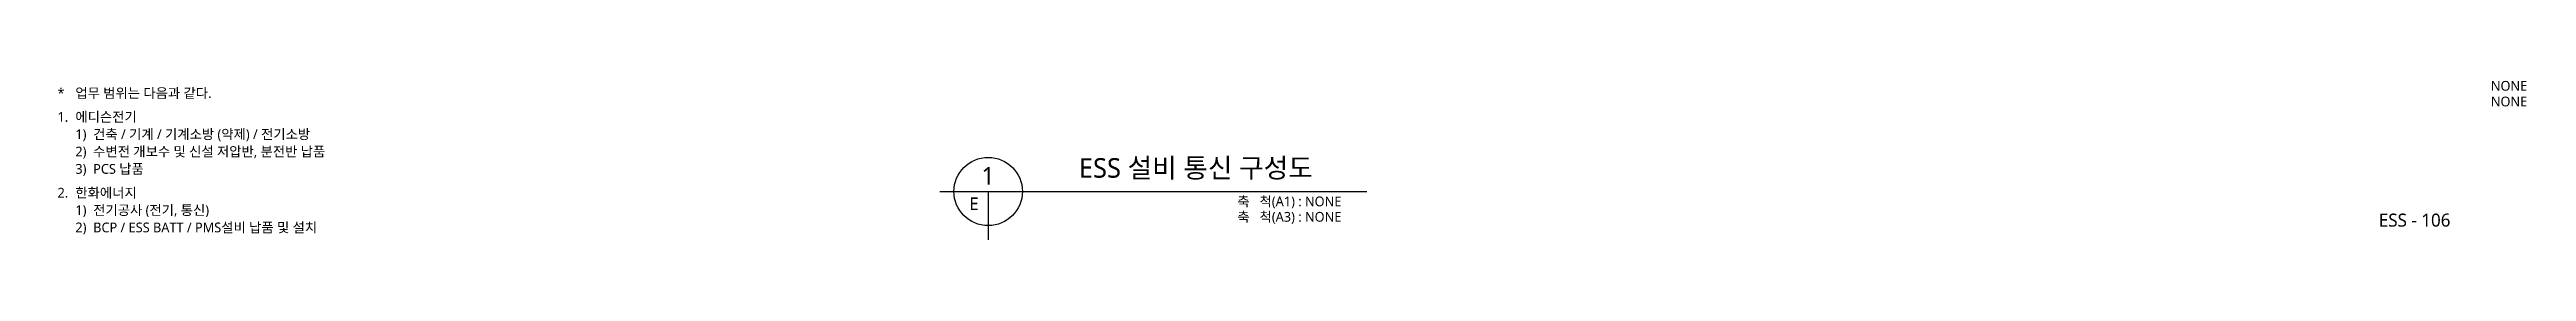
# Model space of a CAD drawing. Header units: millimetres. Extents: x 6276 to 501578, y 2533 to 56800.
# Drawn here: x 425650 to 501578, y 2600 to 7667 of the extents above; entities that cross this region are included whole.
import ezdxf
from ezdxf.enums import TextEntityAlignment as Align

# ---------------------------------------------------------------- set-up
doc = ezdxf.new("R2010")
doc.units = ezdxf.units.MM
doc.header["$LTSCALE"] = 100
doc.set_wipeout_variables(frame=1)
for name, color, linetype in [('E-TABL', 1, 'Continuous'), ('E-TEXT', 7, 'Continuous'), ('도면 TITLE', 4, 'Continuous')]:
    doc.layers.add(name, color=color, linetype=linetype)
doc.styles.add('MG', font='malgun.ttf')

msp = doc.modelspace()

# ---------------------------------------------------------------- texts
at = {"layer": '도면 TITLE', "style": 'MG'}
for s, p in [('NONE', (501601, 7429)), ('NONE', (501601, 6947)), ('축   척(A1) : NONE', (465250, 3876)), ('축   척(A3) : NONE', (465250, 3401))]:
    msp.add_text(s, height=300, dxfattribs=at).set_placement(p, align=Align.MIDDLE_RIGHT)
for s, height, p in [('1', 544, (454423, 4664)), ('E', 389, (453986, 3802))]:
    msp.add_text(s, height=height, dxfattribs=at).set_placement(p, align=Align.MIDDLE)
msp.add_text('ESS 설비 통신 구성도', height=600, dxfattribs=at).set_placement((457201, 4905), align=Align.MIDDLE_LEFT)
msp.add_text('ESS - 106', height=400, dxfattribs=at).set_placement((498150, 3300), align=Align.MIDDLE_CENTER)

# ---------------------------------------------------------------- linework, layer by layer
at = {"layer": '도면 TITLE'}
for p, q in [((452938, 4180), (466026, 4180)), ((454423, 4180), (454423, 2695))]:
    msp.add_line(p, q, dxfattribs=at)
msp.add_circle((454423, 4180), 1050, dxfattribs=at)

msp.set_redraw_order([(e.dxf.handle, doc.entitydb.next_handle()) for e in msp.query("TEXT MTEXT ATTDEF DIMENSION ARC_DIMENSION")])  # texts and dimensions are drawn at this point

# ---------------------------------------------------------------- wipeouts: each hides what was drawn before it
msp.add_wipeout([(425650, 7667), (425650, 2600), (435450, 2600), (435450, 7667)]).dxf.layer = 'E-TABL'

# ---------------------------------------------------------------- next in the draw order: texts
at = {"layer": 'E-TEXT', "style": 'MG'}
for s, p in [('*', (425894, 7208)), ('업무 범위는 다음과 같다.', (426441, 7208)), ('1.', (425894, 6475)), ('에디슨전기', (426441, 6475)), ('1)', (426441, 5942)), ('건축 / 기계 / 기계소방 (약제) / 전기소방', (426987, 5942)), ('2)', (426441, 5408)), ('수변전 개보수 및 신설 저압반, 분전반 납품', (426987, 5408)), ('3)', (426441, 4875)), ('PCS 납품', (426987, 4875)), ('2.', (425894, 4142)), ('한화에너지', (426441, 4142)), ('전기공사 (전기, 통신)', (426987, 3608)), ('2)', (426441, 3075)), ('1)', (426441, 3608)), ('BCP / ESS BATT / PMS설비 납품 및 설치', (426987, 3075))]:
    msp.add_text(s, height=300, dxfattribs=at).set_placement(p, align=Align.MIDDLE_LEFT)

doc.saveas('drawing.dxf')
